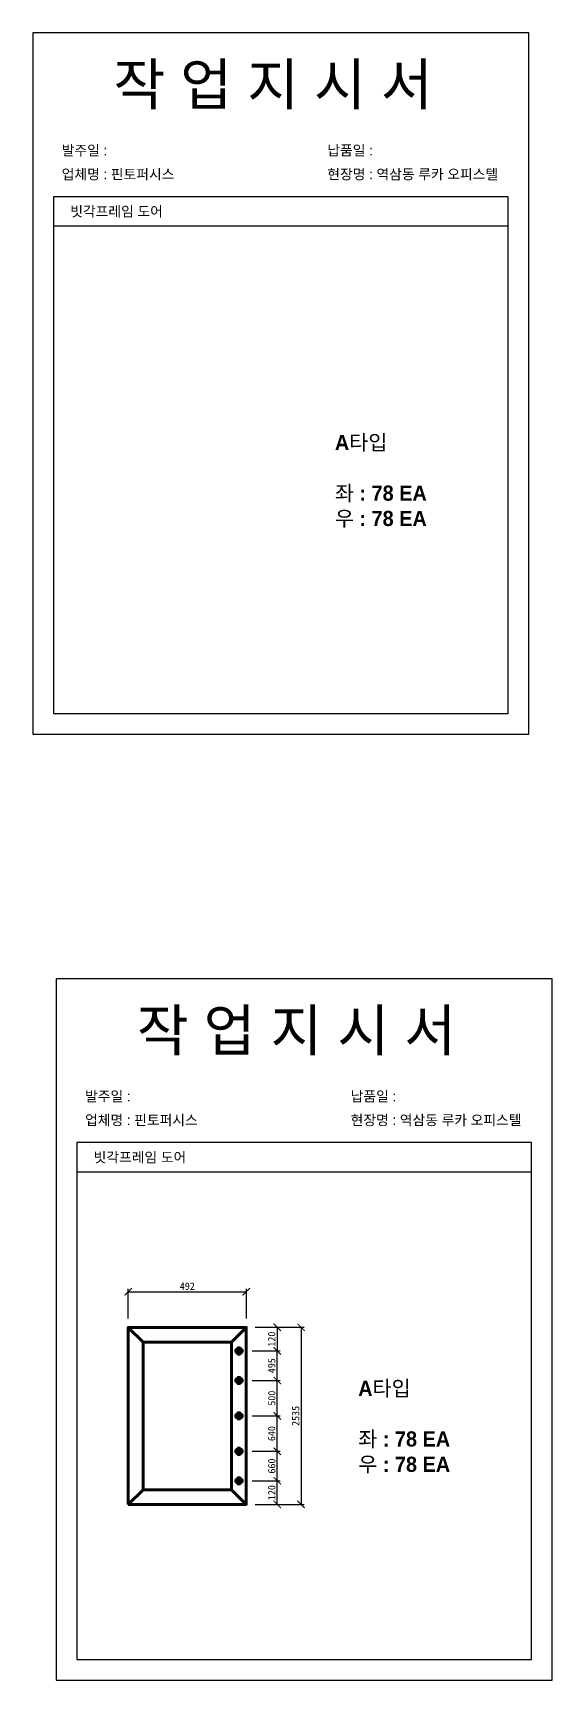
# Model space of a CAD drawing. Header units: millimetres. Extents: x -44117 to 256353, y -2095463 to 65325.
# Drawn here: x 5419 to 7178, y 2293 to 7873 of the extents above; entities that cross this region are included whole.
import ezdxf

# ---------------------------------------------------------------- set-up
doc = ezdxf.new("R2010")
doc.units = ezdxf.units.MM
doc.header["$LTSCALE"] = 10
doc.layers.add('Layer1', color=7, linetype='Continuous', lineweight=70)
doc.dimstyles.new('ISO-25', dxfattribs={"dimtxt": 2.5, "dimasz": 2.5, "dimexe": 1, "dimexo": 1, "dimtad": 1, "dimtxsty": 'Standard', "dimblk": 'ARCHTICK', "dimcen": 2.5, "dimadec": 0, "dimazin": 0, "dimtfac": 1, "dimtmove": 0, "dimatfit": 3, "dimfxl": 0, "dimarcsym": 0})

msp = doc.modelspace()

# ---------------------------------------------------------------- texts
at = {"attachment_point": 1}
for s, heights, insert, char_height in [('{\\fGulim|b0|i0|c129|p50;작 업 지 시 서}', [-155.84554], (5691.37551, 7769.21999), 140), ('{\\fGulim|b0|i0|c129|p50;발주일 :}', [-38.18216], (5516.16615, 7492.49957), 34.3), ('{\\fGulim|b0|i0|c129|p50;납품일 :}', [-37.67976], (6416.14414, 7492.49957), 34.3), ('{\\fGulim|b0|i0|c129|p50;업체명 : 핀토퍼시스}', [-38.2735], (5516.16615, 7411.84339), 34.3), ('{\\fGulim|b0|i0|c129|p50;현장명 : 역삼동 루카 오피스텔}', [-38.31917], (6416.14414, 7411.84339), 34.3), ('{\\fGulim|b0|i0|c129|p50;빗각프레임 도어}', [-38.36485], (5545.12874, 7285.97482), 34.3), ('{\\fGulim|b1|i0|c129|p50;A타입\\P\\P좌 : 78 EA\\P우 : 78 EA}', [-318.15972], (6441.7503, 6511.50989), 51.45), ('{\\fGulim|b0|i0|c129|p50;작 업 지 시 서}', [-155.84554], (5770.51418, 4564.53656), 140), ('{\\fGulim|b0|i0|c129|p50;발주일 :}', [-38.18216], (5595.30482, 4287.81614), 34.3), ('{\\fGulim|b0|i0|c129|p50;납품일 :}', [-37.67976], (6495.2828, 4287.81614), 34.3), ('{\\fGulim|b0|i0|c129|p50;업체명 : 핀토퍼시스}', [-38.2735], (5595.30482, 4207.15997), 34.3), ('{\\fGulim|b0|i0|c129|p50;현장명 : 역삼동 루카 오피스텔}', [-38.31917], (6495.2828, 4207.15997), 34.3), ('{\\fGulim|b0|i0|c129|p50;빗각프레임 도어}', [-38.36485], (5624.26741, 4081.29139), 34.3), ('{\\fGulim|b1|i0|c129|p50;A타입\\P\\P좌 : 78 EA\\P우 : 78 EA}', [-318.15972], (6520.88897, 3306.82646), 51.45)]:
    msp.add_mtext_dynamic_manual_height_columns(s, width=3307.3198183, gutter_width=12.5, heights=heights, dxfattribs=dict(at, insert=insert, char_height=char_height))

# ---------------------------------------------------------------- blocks, each defined once
blk = doc.blocks.new('_ArchTick')
at = {"color": 0, "linetype": 'ByBlock', "const_width": 0.15}
blk.add_lwpolyline([(-0.5, -0.5), (0.5, 0.5)], dxfattribs=at)
blk = doc.blocks.new('*D29')
at = {"color": 0, "lineweight": -2}
for p, q in [((5741.7, 3517.8), (5741.7, 3618.3)), ((5741.7, 3608.3), (6141.7, 3608.3)), ((6141.7, 3517.8), (6141.7, 3618.3))]:
    blk.add_line(p, q, dxfattribs=at)
at = {"layer": 'Defpoints', "color": 0}
for p in [(6141.7, 3608.3), (5741.7, 3487.8), (6141.7, 3487.8)]:
    blk.add_point(p, dxfattribs=at)
at = {"color": 0, "lineweight": -2, "xscale": 25, "yscale": 25, "zscale": 25, "rotation": 180}
blk.add_blockref('_ArchTick', (5741.7, 3608.3), dxfattribs=at)
at = {"color": 0, "lineweight": -2, "xscale": 25, "yscale": 25, "zscale": 25}
blk.add_blockref('_ArchTick', (6141.7, 3608.3), dxfattribs=at)
at = {"color": 0, "insert": (5941.7, 3627), "char_height": 25, "attachment_point": 5}
blk.add_mtext('492', dxfattribs=at)
blk = doc.blocks.new('*D30')
at = {"color": 0, "lineweight": -2}
for p, q in [((6161.7, 2967.8), (6256.5, 2967.8)), ((6246.5, 2887.8), (6246.5, 2967.8)), ((6171.7, 2887.8), (6256.5, 2887.8))]:
    blk.add_line(p, q, dxfattribs=at)
at = {"layer": 'Defpoints', "color": 0}
for p in [(6131.7, 2967.8), (6246.5, 2967.8), (6141.7, 2887.8)]:
    blk.add_point(p, dxfattribs=at)
at = {"color": 0, "lineweight": -2, "xscale": 25, "yscale": 25, "zscale": 25}
for p, rotation in [((6246.5, 2967.8), 90), ((6246.5, 2887.8), 270)]:
    blk.add_blockref('_ArchTick', p, dxfattribs=dict(at, rotation=rotation))
at = {"color": 0, "insert": (6227.8, 2927.8), "char_height": 25, "attachment_point": 5, "rotation": 90}
blk.add_mtext('120', dxfattribs=at)
blk = doc.blocks.new('*D31')
at = {"color": 0, "lineweight": -2}
for p, q in [((6171.7, 3487.8), (6256.5, 3487.8)), ((6246.5, 3487.8), (6246.5, 3407.8)), ((6161.7, 3407.8), (6256.5, 3407.8))]:
    blk.add_line(p, q, dxfattribs=at)
at = {"layer": 'Defpoints', "color": 0}
for p in [(6141.7, 3487.8), (6131.7, 3407.8), (6246.5, 3407.8)]:
    blk.add_point(p, dxfattribs=at)
at = {"color": 0, "lineweight": -2, "xscale": 25, "yscale": 25, "zscale": 25}
for p, rotation in [((6246.5, 3487.8), 90), ((6246.5, 3407.8), 270)]:
    blk.add_blockref('_ArchTick', p, dxfattribs=dict(at, rotation=rotation))
at = {"color": 0, "insert": (6227.8, 3447.8), "char_height": 25, "attachment_point": 5, "rotation": 90}
blk.add_mtext('120', dxfattribs=at)
blk = doc.blocks.new('*D28')
at = {"color": 0, "lineweight": -2}
for p, q in [((6171.7, 3487.8), (6337.6, 3487.8)), ((6327.6, 3487.8), (6327.6, 2887.8)), ((6171.7, 2887.8), (6337.6, 2887.8))]:
    blk.add_line(p, q, dxfattribs=at)
at = {"layer": 'Defpoints', "color": 0}
for p in [(6141.7, 3487.8), (6141.7, 2887.8), (6327.6, 2887.8)]:
    blk.add_point(p, dxfattribs=at)
at = {"color": 0, "lineweight": -2, "xscale": 25, "yscale": 25, "zscale": 25}
for p, rotation in [((6327.6, 3487.8), 90), ((6327.6, 2887.8), 270)]:
    blk.add_blockref('_ArchTick', p, dxfattribs=dict(at, rotation=rotation))
at = {"color": 0, "insert": (6308.8, 3187.8), "char_height": 25, "attachment_point": 5, "rotation": 90}
blk.add_mtext('2535', dxfattribs=at)
blk = doc.blocks.new('*D32')
at = {"color": 0, "lineweight": -2}
for p, q in [((6161.7, 3067.8), (6256.5, 3067.8)), ((6246.5, 2967.8), (6246.5, 3067.8)), ((6161.7, 2967.8), (6256.5, 2967.8))]:
    blk.add_line(p, q, dxfattribs=at)
at = {"layer": 'Defpoints', "color": 0}
for p in [(6131.7, 3067.8), (6246.5, 3067.8), (6131.7, 2967.8)]:
    blk.add_point(p, dxfattribs=at)
at = {"color": 0, "lineweight": -2, "xscale": 25, "yscale": 25, "zscale": 25}
for p, rotation in [((6246.5, 3067.8), 90), ((6246.5, 2967.8), 270)]:
    blk.add_blockref('_ArchTick', p, dxfattribs=dict(at, rotation=rotation))
at = {"color": 0, "insert": (6227.8, 3017.8), "char_height": 25, "attachment_point": 5, "rotation": 90}
blk.add_mtext('660', dxfattribs=at)
blk = doc.blocks.new('*D33')
at = {"color": 0, "lineweight": -2}
for p, q in [((6161.7, 3187.8), (6256.5, 3187.8)), ((6246.5, 3067.8), (6246.5, 3187.8)), ((6161.7, 3067.8), (6256.5, 3067.8))]:
    blk.add_line(p, q, dxfattribs=at)
at = {"layer": 'Defpoints', "color": 0}
for p in [(6131.7, 3187.8), (6246.5, 3187.8), (6131.7, 3067.8)]:
    blk.add_point(p, dxfattribs=at)
at = {"color": 0, "lineweight": -2, "xscale": 25, "yscale": 25, "zscale": 25}
for p, rotation in [((6246.5, 3187.8), 90), ((6246.5, 3067.8), 270)]:
    blk.add_blockref('_ArchTick', p, dxfattribs=dict(at, rotation=rotation))
at = {"color": 0, "insert": (6227.8, 3127.8), "char_height": 25, "attachment_point": 5, "rotation": 90}
blk.add_mtext('640', dxfattribs=at)
blk = doc.blocks.new('*D34')
at = {"color": 0, "lineweight": -2}
for p, q in [((6161.7, 3307.8), (6256.5, 3307.8)), ((6246.5, 3187.8), (6246.5, 3307.8)), ((6161.7, 3187.8), (6256.5, 3187.8))]:
    blk.add_line(p, q, dxfattribs=at)
at = {"layer": 'Defpoints', "color": 0}
for p in [(6131.7, 3307.8), (6246.5, 3307.8), (6131.7, 3187.8)]:
    blk.add_point(p, dxfattribs=at)
at = {"color": 0, "lineweight": -2, "xscale": 25, "yscale": 25, "zscale": 25}
for p, rotation in [((6246.5, 3307.8), 90), ((6246.5, 3187.8), 270)]:
    blk.add_blockref('_ArchTick', p, dxfattribs=dict(at, rotation=rotation))
at = {"color": 0, "insert": (6227.8, 3247.8), "char_height": 25, "attachment_point": 5, "rotation": 90}
blk.add_mtext('500', dxfattribs=at)
blk = doc.blocks.new('*D35')
at = {"color": 0, "lineweight": -2}
for p, q in [((6161.7, 3407.8), (6256.5, 3407.8)), ((6246.5, 3307.8), (6246.5, 3407.8)), ((6161.7, 3307.8), (6256.5, 3307.8))]:
    blk.add_line(p, q, dxfattribs=at)
at = {"layer": 'Defpoints', "color": 0}
for p in [(6131.7, 3407.8), (6246.5, 3407.8), (6131.7, 3307.8)]:
    blk.add_point(p, dxfattribs=at)
at = {"color": 0, "lineweight": -2, "xscale": 25, "yscale": 25, "zscale": 25}
for p, rotation in [((6246.5, 3407.8), 90), ((6246.5, 3307.8), 270)]:
    blk.add_blockref('_ArchTick', p, dxfattribs=dict(at, rotation=rotation))
at = {"color": 0, "insert": (6227.8, 3357.8), "char_height": 25, "attachment_point": 5, "rotation": 90}
blk.add_mtext('495', dxfattribs=at)

# ---------------------------------------------------------------- dimensions: what is measured, and where the dimension line sits
dim = msp.add_linear_dim(base=(6141.67106, 3608.27721), p1=(5741.67106, 3487.75761), p2=(6141.67106, 3487.75761), text='492', dimstyle='ISO-25', override={"dimscale": 10, "dimexo": 3})
dim.commit()
dim.dimension.update_dxf_attribs({"geometry": '*D29', "text_midpoint": (5941.67106, 3627.02721)})
for base, p1, p2, text, override, picture, middle in [((6246.51638, 3407.75761), (6141.67106, 3487.75761), (6131.67106, 3407.75761), '120', {"dimscale": 10, "dimexo": 3}, '*D31', (6227.76638, 3447.75761)), ((6327.59105, 2887.75761), (6141.67106, 3487.75761), (6141.67106, 2887.75761), '2535', {"dimscale": 10, "dimexo": 3}, '*D28', (6308.84105, 3187.75761)), ((6246.51638, 3407.75761), (6131.67106, 3307.75761), (6131.67106, 3407.75761), '495', {"dimscale": 10, "dimexo": 3, "dimtmove": 1}, '*D35', (6227.76638, 3357.75761)), ((6246.51638, 3307.75761), (6131.67106, 3187.75761), (6131.67106, 3307.75761), '500', {"dimscale": 10, "dimexo": 3, "dimtmove": 1}, '*D34', (6227.76638, 3247.75761)), ((6246.51638, 3187.75761), (6131.67106, 3067.75761), (6131.67106, 3187.75761), '640', {"dimscale": 10, "dimexo": 3, "dimtmove": 1}, '*D33', (6227.76638, 3127.75761)), ((6246.51638, 3067.75761), (6131.67106, 2967.75761), (6131.67106, 3067.75761), '660', {"dimscale": 10, "dimexo": 3}, '*D32', (6227.76638, 3017.75761)), ((6246.51638, 2967.75761), (6141.67106, 2887.75761), (6131.67106, 2967.75761), '120', {"dimscale": 10, "dimexo": 3}, '*D30', (6227.76638, 2927.75761))]:
    dim = msp.add_linear_dim(base=base, p1=p1, p2=p2, angle=90, text=text, dimstyle='ISO-25', override=override)
    dim.commit()
    dim.dimension.update_dxf_attribs({"geometry": picture, "text_midpoint": middle})

# ---------------------------------------------------------------- linework, layer by layer
for p, q in [((7028.5689, 7318.21278), (5488.5689, 7318.21278)), ((7028.5689, 7218.21278), (5488.5689, 7218.21278)), ((7107.70757, 4113.52935), (5567.70757, 4113.52935)), ((7107.70757, 4013.52935), (5567.70757, 4013.52935))]:
    msp.add_line(p, q)
for points in [[(5418.5689, 5497.3825), (7098.5689, 5497.3825), (7098.5689, 7873.3825), (5418.5689, 7873.3825)], [(5497.70757, 2292.69908), (7177.70757, 2292.69908), (7177.70757, 4668.69908), (5497.70757, 4668.69908)]]:
    msp.add_lwpolyline(points, close=True)
for points in [[(5488.5689, 7318.21278), (5488.5689, 5567.3825), (7028.5689, 5567.3825), (7028.5689, 7318.21278)], [(5567.70757, 4113.52935), (5567.70757, 2362.69908), (7107.70757, 2362.69908), (7107.70757, 4113.52935)]]:
    msp.add_lwpolyline(points)
at = {"layer": 'Layer1'}
for p, q in [((5791.67106, 3437.75761), (5741.67106, 3487.75761)), ((6091.67106, 3437.75761), (6141.67106, 3487.75761)), ((6131.67106, 3407.75761), (6101.67106, 3407.75761)), ((6131.67106, 3407.75761), (6101.67106, 3407.75761)), ((6116.67106, 3422.75761), (6116.67106, 3392.75761)), ((6131.67106, 3307.75761), (6101.67106, 3307.75761)), ((6131.67106, 3307.75761), (6101.67106, 3307.75761)), ((6116.67106, 3322.75761), (6116.67106, 3292.75761)), ((6131.67106, 3187.75761), (6101.67106, 3187.75761)), ((6131.67106, 3187.75761), (6101.67106, 3187.75761)), ((6116.67106, 3202.75761), (6116.67106, 3172.75761)), ((6116.67106, 3082.75761), (6116.67106, 3052.75761)), ((6131.67106, 3067.75761), (6101.67106, 3067.75761)), ((6131.67106, 3067.75761), (6101.67106, 3067.75761)), ((6131.67106, 2967.75761), (6101.67106, 2967.75761)), ((6116.67106, 2982.75761), (6116.67106, 2952.75761)), ((5791.67106, 2937.75761), (5741.67106, 2887.75761)), ((6141.67106, 2887.75761), (6091.67106, 2937.75761))]:
    msp.add_line(p, q, dxfattribs=at)
for points in [[(5741.67106, 2887.75761), (6141.67106, 2887.75761), (6141.67106, 3487.75761), (5741.67106, 3487.75761)], [(5791.67106, 2937.75761), (6091.67106, 2937.75761), (6091.67106, 3437.75761), (5791.67106, 3437.75761)]]:
    msp.add_lwpolyline(points, close=True, dxfattribs=at)
for centre in [(6116.67106, 3407.75761), (6116.67106, 3307.75761), (6116.67106, 3187.75761), (6116.67106, 3067.75761), (6116.67106, 2967.75761)]:
    msp.add_circle(centre, 10, dxfattribs=at)

msp.set_redraw_order([(e.dxf.handle, doc.entitydb.next_handle()) for e in msp.query("TEXT MTEXT ATTDEF DIMENSION ARC_DIMENSION")])  # texts and dimensions are drawn at this point

doc.saveas('drawing.dxf')
